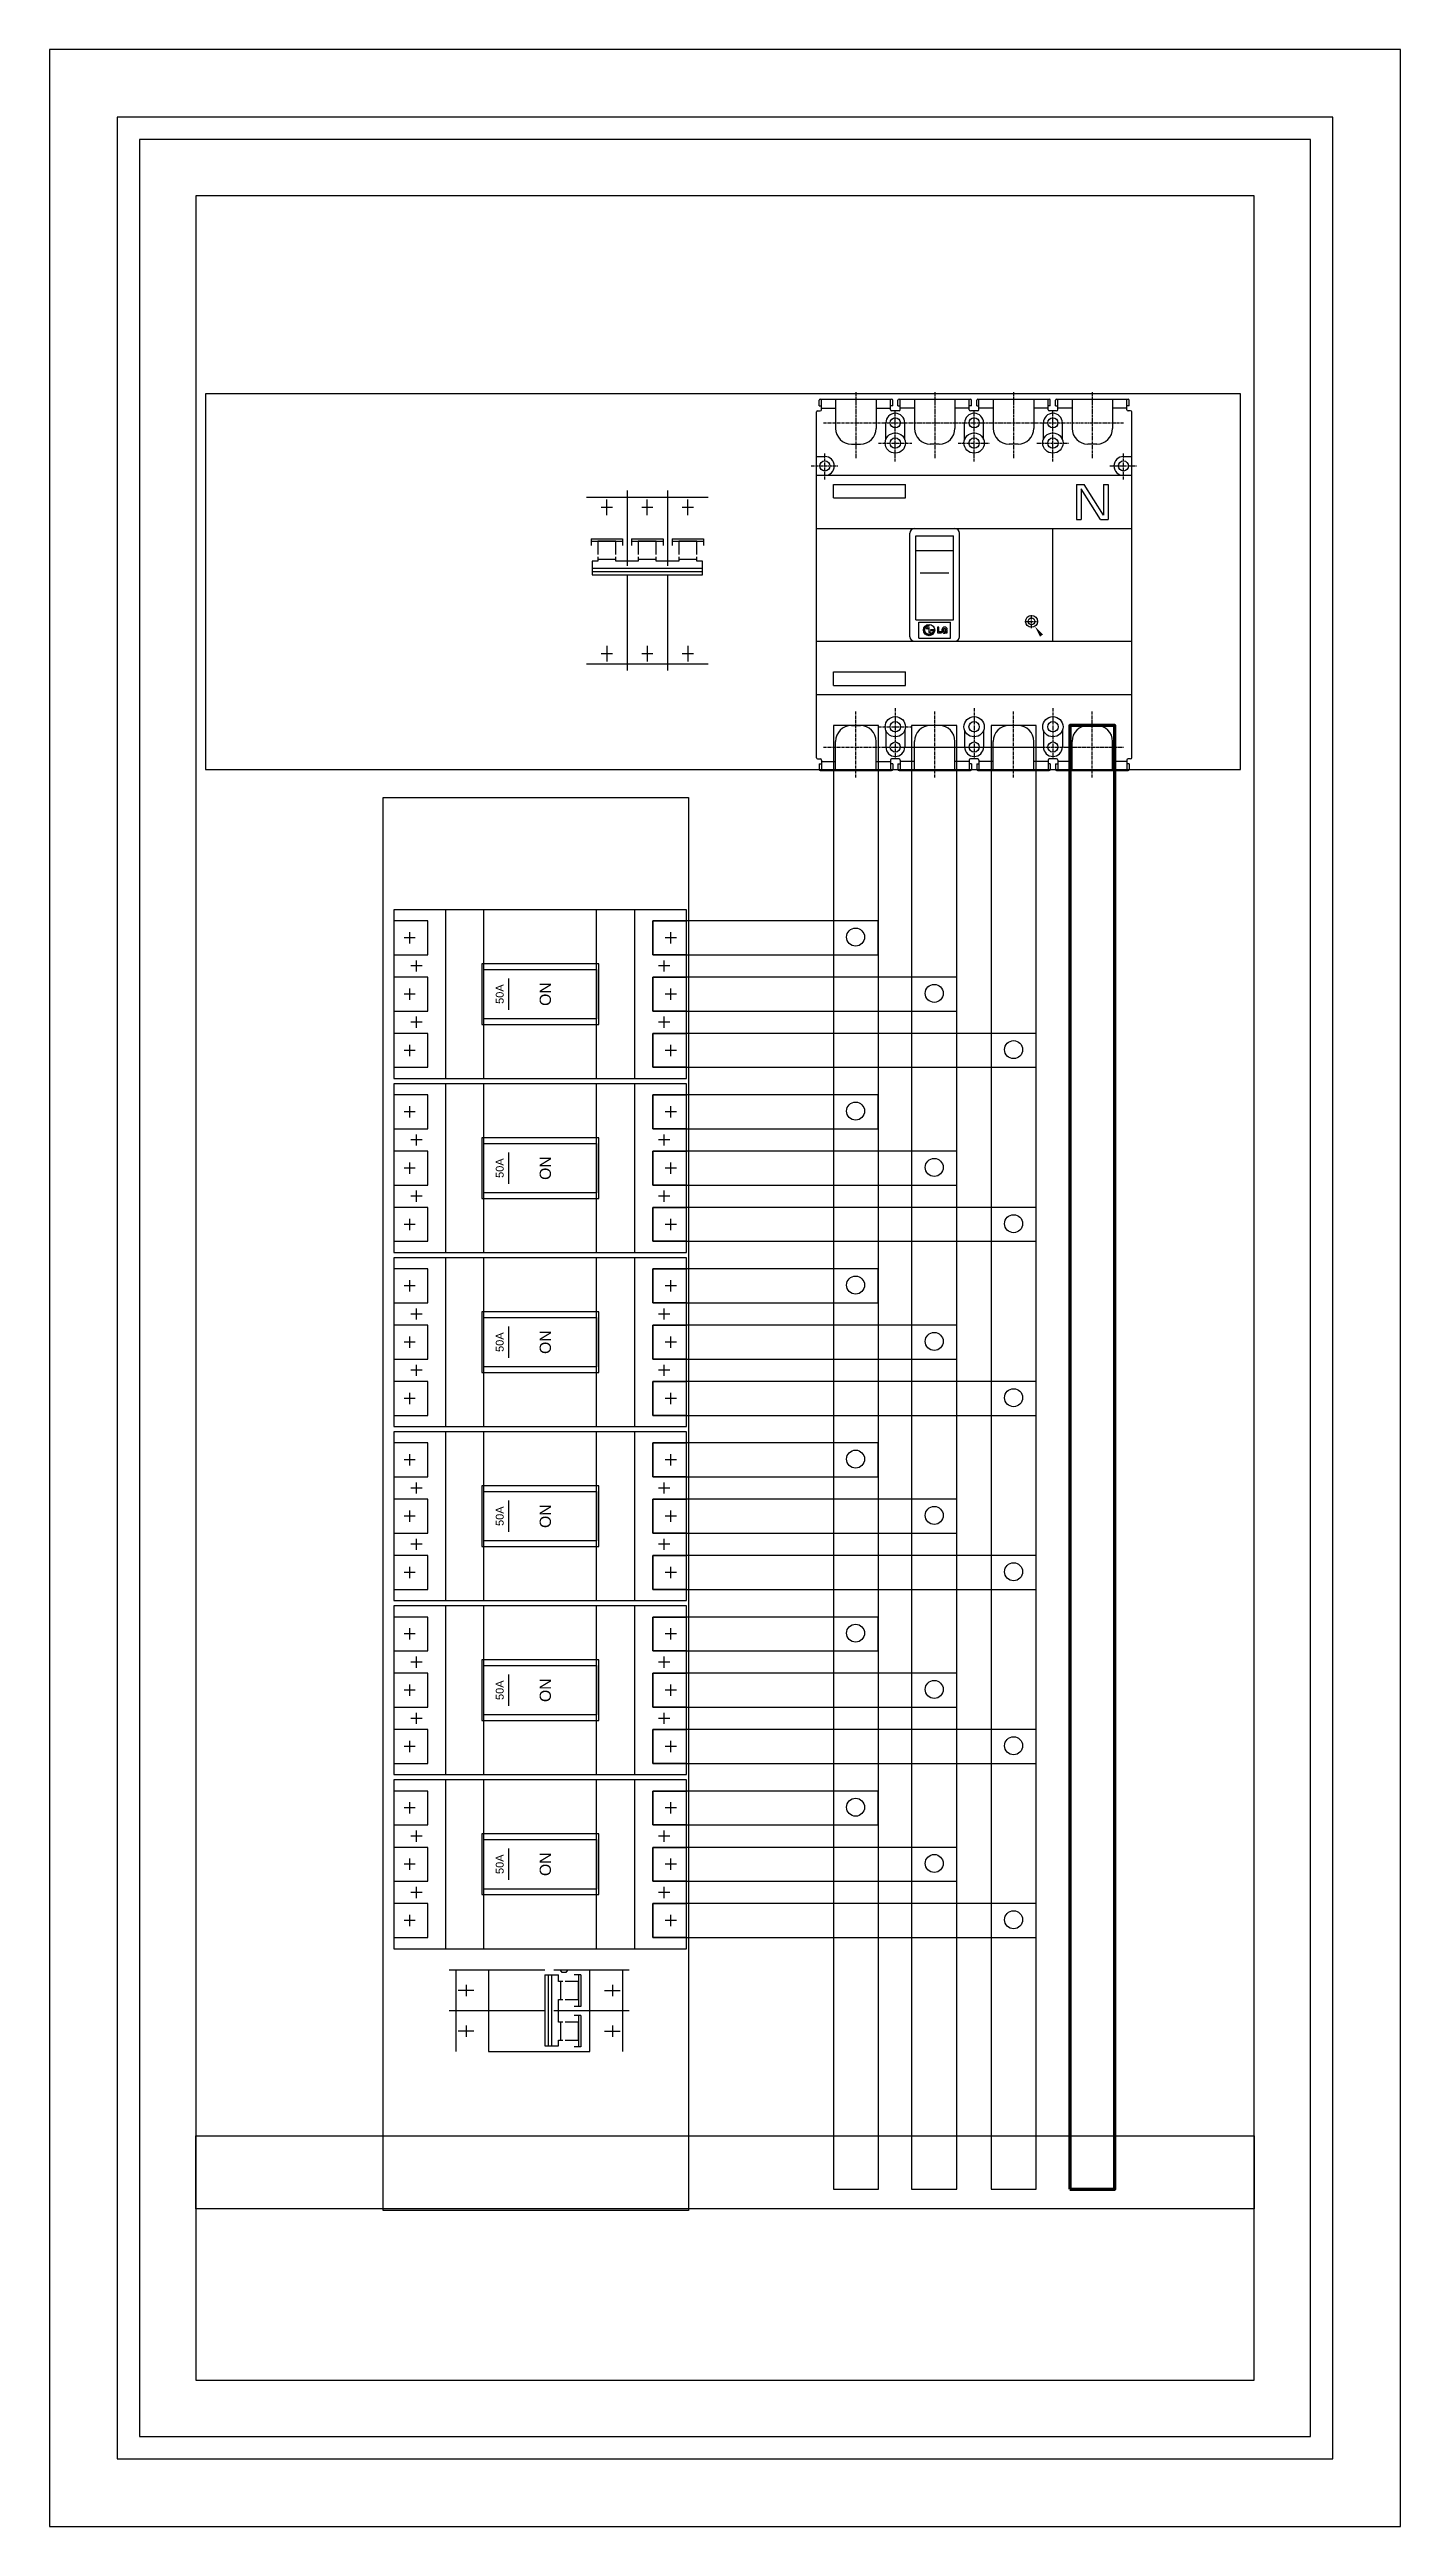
# Model space of a CAD drawing. Header units: inches. Extents: x 187 to 137830, y 99 to 66837.
# Drawn here: x 6600 to 7200, y 26806 to 27906 of the extents above; entities that cross this region are included whole.
import ezdxf

# ---------------------------------------------------------------- set-up
doc = ezdxf.new("R2010")
doc.units = ezdxf.units.IN
doc.header["$MEASUREMENT"] = 0
doc.linetypes.add('CENTER', pattern=[2, 1.25, -0.25, 0.25, -0.25])
for name, color, linetype in [('7', 7, 'Continuous'), ('BO', 3, 'Continuous'), ('CE', 7, 'CENTER'), ('DI', 7, 'Continuous'), ('ONG', 170, 'Continuous'), ('text', 2, 'Continuous')]:
    doc.layers.add(name, color=color, linetype=linetype)
doc.layers.add('P', color=250, linetype='Continuous', lineweight=100)
doc.styles.get("Standard").update_dxf_attribs({"font": 'arial.ttf'})

msp = doc.modelspace()

# ---------------------------------------------------------------- texts
at = {"width": 14, "attachment_point": 5, "rotation": 90}
for s, insert, char_height in [('{\\f.VnArial|b0|i0|c0|p34;50A}', (6799.97, 27486.55), 3.5), ('\\f.VnArial|b0|i0|c0|p34;ON', (6820.23, 27486.55), 5), ('{\\f.VnArial|b0|i0|c0|p34;50A}', (6799.97, 27409.27), 3.5), ('\\f.VnArial|b0|i0|c0|p34;ON', (6820.23, 27409.27), 5), ('{\\f.VnArial|b0|i0|c0|p34;50A}', (6799.97, 27331.98), 3.5), ('\\f.VnArial|b0|i0|c0|p34;ON', (6820.23, 27331.98), 5), ('{\\f.VnArial|b0|i0|c0|p34;50A}', (6799.97, 27254.7), 3.5), ('\\f.VnArial|b0|i0|c0|p34;ON', (6820.23, 27254.7), 5), ('{\\f.VnArial|b0|i0|c0|p34;50A}', (6799.97, 27177.41), 3.5), ('\\f.VnArial|b0|i0|c0|p34;ON', (6820.23, 27177.41), 5), ('{\\f.VnArial|b0|i0|c0|p34;50A}', (6799.97, 27100.13), 3.5), ('\\f.VnArial|b0|i0|c0|p34;ON', (6820.23, 27100.13), 5)]:
    msp.add_mtext(s, dxfattribs=dict(at, insert=insert, char_height=char_height))

# ---------------------------------------------------------------- blocks, each defined once
blk = doc.blocks.new('LG01')
at = {"layer": '7'}
blk.add_line((6.2, -6.8), (6.2, -7.2), dxfattribs=at)
blk.add_lwpolyline([(8.8, -5.2, -2.414214), (5.2, -1.2), (5.2, -0.8, 2.586814), (9.2, -4.8), (6.2, -4.8), (6.2, -5.2)], format="xyb", close=True, dxfattribs=at)
for points in [[(6.2, -7.2), (6.2, -6.8), (5.2, -6.8), (5.2, -2.8), (4.8, -2.8), (4.8, -7.2)], [(12.5, -2.5), (12.5, -7.5), (16.1, -7.5), (16.1, -6.4), (13.8, -6.4), (13.8, -2.5)]]:
    blk.add_lwpolyline(points, close=True, dxfattribs=at)
at = {"layer": '7', "linetype": 'Continuous'}
blk.add_lwpolyline([(19.8, -2.5), (19.6, -2.4), (19.3, -2.4), (19.1, -2.4), (18.9, -2.4), (18.6, -2.4), (18.3, -2.4), (18.1, -2.5), (17.9, -2.5), (17.6, -2.6), (17.4, -2.8), (17.2, -2.9), (17.1, -3), (16.9, -3.2), (16.8, -3.4), (16.6, -3.6), (16.5, -3.9), (16.5, -4.1), (16.4, -4.4), (16.4, -4.7), (16.4, -5), (16.4, -5.6), (16.5, -5.9), (16.5, -6.2), (16.6, -6.4), (16.8, -6.7), (16.9, -6.9), (17.1, -7.1), (17.4, -7.3), (17.7, -7.5), (17.9, -7.6), (18.1, -7.6), (18.5, -7.6), (18.9, -7.6), (19.2, -7.5), (19.5, -7.4), (19.7, -7.3), (19.8, -7.1), (19.9, -7), (20, -6.9), (20, -7.2), (20, -7.5), (21.1, -7.5), (21.1, -4.7), (18.9, -4.7), (18.9, -5.6), (19.8, -5.6), (19.9, -5.6), (19.9, -5.7), (19.9, -5.9), (19.8, -6.1), (19.7, -6.3), (19.5, -6.5), (19.4, -6.6), (19.2, -6.6), (19.1, -6.7), (18.9, -6.7), (18.7, -6.7), (18.5, -6.6), (18.3, -6.5), (18.2, -6.4), (18, -6.1), (17.9, -5.8), (17.8, -5.5), (17.8, -5), (17.8, -4.7), (17.8, -4.3), (17.9, -4), (18, -3.8), (18.2, -3.6), (18.4, -3.5), (18.6, -3.4), (18.8, -3.4), (19, -3.4), (19.1, -3.4), (19.3, -3.5), (19.4, -3.6), (19.5, -3.7), (19.6, -3.8), (19.6, -3.9), (19.7, -4), (21.1, -4), (21.1, -3.8), (21, -3.7), (21, -3.5), (20.9, -3.3), (20.8, -3.2), (20.7, -3.1), (20.6, -3), (20.5, -2.9), (20.1, -2.6)], close=True, dxfattribs=at)
at = {"layer": '7'}
for centre, radius in [((5, -5), 5), ((3.4, -3.4), 0.6)]:
    blk.add_circle(centre, radius, dxfattribs=at)

# ---------------------------------------------------------------- linework, layer by layer
for p, q in [((6856.51, 27710.26), (6856.51, 27678.76)), ((6874.51, 27710.26), (6874.51, 27678.76)), ((6838.51, 27707.26), (6892.51, 27707.26)), ((6845.01, 27702.76), (6850.01, 27702.76)), ((6847.51, 27699.26), (6847.51, 27706.26)), ((6863.01, 27702.76), (6868.01, 27702.76)), ((6865.51, 27699.26), (6865.51, 27706.26)), ((6881.01, 27702.76), (6886.01, 27702.76)), ((6883.51, 27699.26), (6883.51, 27706.26)), ((6840.51, 27688.76), (6854.51, 27688.76)), ((6840.51, 27688.76), (6840.51, 27685.76)), ((6840.51, 27687.76), (6854.51, 27687.76)), ((6851.51, 27687.76), (6843.51, 27687.76)), ((6843.51, 27687.76), (6843.51, 27681.76)), ((6851.51, 27681.76), (6851.51, 27687.76)), ((6854.51, 27688.76), (6854.51, 27685.76)), ((6858.51, 27688.76), (6872.51, 27688.76)), ((6858.51, 27688.76), (6858.51, 27685.76)), ((6858.51, 27687.76), (6872.51, 27687.76)), ((6869.51, 27687.76), (6861.51, 27687.76)), ((6861.51, 27687.76), (6861.51, 27681.76)), ((6869.51, 27681.76), (6869.51, 27687.76)), ((6872.51, 27688.76), (6872.51, 27685.76)), ((6876.51, 27688.76), (6890.51, 27688.76)), ((6876.51, 27688.76), (6876.51, 27685.76)), ((6876.51, 27687.76), (6890.51, 27687.76)), ((6887.51, 27687.76), (6879.51, 27687.76)), ((6879.51, 27687.76), (6879.51, 27681.76)), ((6887.51, 27681.76), (6887.51, 27687.76)), ((6890.51, 27688.76), (6890.51, 27685.76)), ((6843.51, 27678.76), (6841.01, 27678.76)), ((6841.01, 27678.76), (6841.01, 27672.76)), ((6843.51, 27680.76), (6843.51, 27678.76)), ((6843.51, 27679.76), (6851.51, 27679.76)), ((6851.51, 27678.76), (6851.51, 27680.76)), ((6861.51, 27678.76), (6851.51, 27678.76)), ((6856.51, 27679.76), (6856.51, 27676.76)), ((6861.51, 27680.76), (6861.51, 27678.76)), ((6861.51, 27679.76), (6869.51, 27679.76)), ((6869.51, 27678.76), (6869.51, 27680.76)), ((6879.51, 27678.76), (6869.51, 27678.76)), ((6874.51, 27679.76), (6874.51, 27676.76)), ((6879.51, 27680.76), (6879.51, 27678.76)), ((6879.51, 27679.76), (6887.51, 27679.76)), ((6887.51, 27678.76), (6887.51, 27680.76)), ((6890.01, 27678.76), (6887.51, 27678.76)), ((6890.01, 27672.76), (6890.01, 27678.76)), ((6841.01, 27675.76), (6890.01, 27675.76)), ((6841.01, 27674.23), (6890.01, 27674.23)), ((6841.01, 27672.76), (6890.01, 27672.76)), ((6856.51, 27672.76), (6856.51, 27630.26)), ((6874.51, 27672.76), (6874.51, 27630.26)), ((6838.51, 27633.26), (6892.51, 27633.26)), ((6845.01, 27637.76), (6850.01, 27637.76)), ((6847.51, 27641.26), (6847.51, 27634.26)), ((6863.01, 27637.76), (6868.01, 27637.76)), ((6865.51, 27641.26), (6865.51, 27634.26)), ((6881.01, 27637.76), (6886.01, 27637.76)), ((6883.51, 27641.26), (6883.51, 27634.26)), ((6775.97, 27449.05), (6775.97, 27524.05)), ((6792.97, 27449.05), (6792.97, 27524.05)), ((6842.97, 27449.05), (6842.97, 27524.05)), ((6859.97, 27449.05), (6859.97, 27524.05)), ((6767.97, 27519.05), (6752.97, 27519.05)), ((6767.97, 27504.05), (6767.97, 27519.05)), ((6867.97, 27504.05), (6867.97, 27519.05)), ((6867.97, 27519.05), (6882.97, 27519.05)), ((6752.97, 27504.05), (6767.97, 27504.05)), ((6882.97, 27504.05), (6867.97, 27504.05)), ((6767.97, 27494.05), (6752.97, 27494.05)), ((6767.97, 27479.05), (6767.97, 27494.05)), ((6803.97, 27479.55), (6803.97, 27493.55)), ((6867.97, 27479.05), (6867.97, 27494.05)), ((6867.97, 27494.05), (6882.97, 27494.05)), ((6752.97, 27479.05), (6767.97, 27479.05)), ((6882.97, 27479.05), (6867.97, 27479.05)), ((6767.97, 27469.05), (6752.97, 27469.05)), ((6767.97, 27454.05), (6767.97, 27469.05)), ((6867.97, 27454.05), (6867.97, 27469.05)), ((6867.97, 27469.05), (6882.97, 27469.05)), ((6752.97, 27454.05), (6767.97, 27454.05)), ((6775.97, 27371.77), (6775.97, 27446.77)), ((6792.97, 27371.77), (6792.97, 27446.77)), ((6842.97, 27371.77), (6842.97, 27446.77)), ((6859.97, 27371.77), (6859.97, 27446.77)), ((6882.97, 27454.05), (6867.97, 27454.05)), ((6767.97, 27441.77), (6752.97, 27441.77)), ((6767.97, 27426.77), (6767.97, 27441.77)), ((6867.97, 27426.77), (6867.97, 27441.77)), ((6867.97, 27441.77), (6882.97, 27441.77)), ((6752.97, 27426.77), (6767.97, 27426.77)), ((6882.97, 27426.77), (6867.97, 27426.77)), ((6767.97, 27416.77), (6752.97, 27416.77)), ((6767.97, 27401.77), (6767.97, 27416.77)), ((6803.97, 27402.27), (6803.97, 27416.27)), ((6867.97, 27401.77), (6867.97, 27416.77)), ((6867.97, 27416.77), (6882.97, 27416.77)), ((6752.97, 27401.77), (6767.97, 27401.77)), ((6882.97, 27401.77), (6867.97, 27401.77)), ((6767.97, 27391.77), (6752.97, 27391.77)), ((6767.97, 27376.77), (6767.97, 27391.77)), ((6867.97, 27376.77), (6867.97, 27391.77)), ((6867.97, 27391.77), (6882.97, 27391.77)), ((6752.97, 27376.77), (6767.97, 27376.77)), ((6775.97, 27294.48), (6775.97, 27369.48)), ((6792.97, 27294.48), (6792.97, 27369.48)), ((6842.97, 27294.48), (6842.97, 27369.48)), ((6859.97, 27294.48), (6859.97, 27369.48)), ((6882.97, 27376.77), (6867.97, 27376.77)), ((6767.97, 27364.48), (6752.97, 27364.48)), ((6767.97, 27349.48), (6767.97, 27364.48)), ((6867.97, 27349.48), (6867.97, 27364.48)), ((6867.97, 27364.48), (6882.97, 27364.48)), ((6752.97, 27349.48), (6767.97, 27349.48)), ((6882.97, 27349.48), (6867.97, 27349.48)), ((6767.97, 27339.48), (6752.97, 27339.48)), ((6767.97, 27324.48), (6767.97, 27339.48)), ((6803.97, 27324.98), (6803.97, 27338.98)), ((6867.97, 27324.48), (6867.97, 27339.48)), ((6867.97, 27339.48), (6882.97, 27339.48)), ((6752.97, 27324.48), (6767.97, 27324.48)), ((6882.97, 27324.48), (6867.97, 27324.48)), ((6767.97, 27314.48), (6752.97, 27314.48)), ((6767.97, 27299.48), (6767.97, 27314.48)), ((6867.97, 27299.48), (6867.97, 27314.48)), ((6867.97, 27314.48), (6882.97, 27314.48)), ((6752.97, 27299.48), (6767.97, 27299.48)), ((6775.97, 27217.2), (6775.97, 27292.2)), ((6792.97, 27217.2), (6792.97, 27292.2)), ((6842.97, 27217.2), (6842.97, 27292.2)), ((6859.97, 27217.2), (6859.97, 27292.2)), ((6882.97, 27299.48), (6867.97, 27299.48)), ((6767.97, 27287.2), (6752.97, 27287.2)), ((6767.97, 27272.2), (6767.97, 27287.2)), ((6867.97, 27272.2), (6867.97, 27287.2)), ((6867.97, 27287.2), (6882.97, 27287.2)), ((6752.97, 27272.2), (6767.97, 27272.2)), ((6882.97, 27272.2), (6867.97, 27272.2)), ((6767.97, 27262.2), (6752.97, 27262.2)), ((6767.97, 27247.2), (6767.97, 27262.2)), ((6803.97, 27247.7), (6803.97, 27261.7)), ((6867.97, 27247.2), (6867.97, 27262.2)), ((6867.97, 27262.2), (6882.97, 27262.2)), ((6752.97, 27247.2), (6767.97, 27247.2)), ((6882.97, 27247.2), (6867.97, 27247.2)), ((6767.97, 27237.2), (6752.97, 27237.2)), ((6767.97, 27222.2), (6767.97, 27237.2)), ((6867.97, 27222.2), (6867.97, 27237.2)), ((6867.97, 27237.2), (6882.97, 27237.2)), ((6752.97, 27222.2), (6767.97, 27222.2)), ((6775.97, 27139.91), (6775.97, 27214.91)), ((6792.97, 27139.91), (6792.97, 27214.91)), ((6842.97, 27139.91), (6842.97, 27214.91)), ((6859.97, 27139.91), (6859.97, 27214.91)), ((6882.97, 27222.2), (6867.97, 27222.2)), ((6767.97, 27209.91), (6752.97, 27209.91)), ((6767.97, 27194.91), (6767.97, 27209.91)), ((6867.97, 27194.91), (6867.97, 27209.91)), ((6867.97, 27209.91), (6882.97, 27209.91)), ((6752.97, 27194.91), (6767.97, 27194.91)), ((6882.97, 27194.91), (6867.97, 27194.91)), ((6767.97, 27184.91), (6752.97, 27184.91)), ((6767.97, 27169.91), (6767.97, 27184.91)), ((6803.97, 27170.41), (6803.97, 27184.41)), ((6867.97, 27169.91), (6867.97, 27184.91)), ((6867.97, 27184.91), (6882.97, 27184.91)), ((6752.97, 27169.91), (6767.97, 27169.91)), ((6767.97, 27159.91), (6752.97, 27159.91)), ((6767.97, 27144.91), (6767.97, 27159.91)), ((6882.97, 27169.91), (6867.97, 27169.91)), ((6867.97, 27144.91), (6867.97, 27159.91)), ((6867.97, 27159.91), (6882.97, 27159.91)), ((6752.97, 27144.91), (6767.97, 27144.91)), ((6775.97, 27062.63), (6775.97, 27137.63)), ((6792.97, 27062.63), (6792.97, 27137.63)), ((6842.97, 27062.63), (6842.97, 27137.63)), ((6859.97, 27062.63), (6859.97, 27137.63)), ((6882.97, 27144.91), (6867.97, 27144.91)), ((6767.97, 27132.63), (6752.97, 27132.63)), ((6767.97, 27117.63), (6767.97, 27132.63)), ((6867.97, 27117.63), (6867.97, 27132.63)), ((6867.97, 27132.63), (6882.97, 27132.63)), ((6752.97, 27117.63), (6767.97, 27117.63)), ((6882.97, 27117.63), (6867.97, 27117.63)), ((6767.97, 27107.63), (6752.97, 27107.63)), ((6767.97, 27092.63), (6767.97, 27107.63)), ((6803.97, 27093.13), (6803.97, 27107.13)), ((6867.97, 27092.63), (6867.97, 27107.63)), ((6867.97, 27107.63), (6882.97, 27107.63)), ((6752.97, 27092.63), (6767.97, 27092.63)), ((6767.97, 27082.63), (6752.97, 27082.63)), ((6767.97, 27067.63), (6767.97, 27082.63)), ((6882.97, 27092.63), (6867.97, 27092.63)), ((6867.97, 27067.63), (6867.97, 27082.63)), ((6867.97, 27082.63), (6882.97, 27082.63)), ((6752.97, 27067.63), (6767.97, 27067.63)), ((6882.97, 27067.63), (6867.97, 27067.63)), ((6820.01, 27053.02), (6777.51, 27053.02)), ((6780.51, 27053.02), (6780.51, 27017.02)), ((6795.01, 27053.02), (6795.01, 27017.02)), ((6820.01, 27051.02), (6820.01, 27051.02)), ((6820.01, 27051.02), (6826.01, 27051.02)), ((6820.01, 27051.02), (6820.01, 27019.52)), ((6821.47, 27051.02), (6821.47, 27019.52)), ((6823.01, 27051.02), (6823.01, 27019.52)), ((6827.01, 27053.02), (6824.01, 27053.02)), ((6857.51, 27053.02), (6826.01, 27053.02)), ((6826.01, 27051.02), (6826.01, 27051.02)), ((6826.01, 27048.02), (6826.01, 27051.02)), ((6827.76, 27052.02), (6827.01, 27053.02)), ((6829.26, 27052.02), (6827.76, 27052.02)), ((6830.01, 27053.02), (6829.26, 27052.02)), ((6836.01, 27051.02), (6833.01, 27051.02)), ((6835.01, 27051.02), (6835.01, 27037.02)), ((6836.01, 27051.02), (6836.01, 27037.02)), ((6840.01, 27017.02), (6840.01, 27053.02)), ((6854.51, 27053.02), (6854.51, 27017.02)), ((6788.51, 27044.02), (6781.51, 27044.02)), ((6785.01, 27046.52), (6785.01, 27041.52)), ((6828.01, 27048.02), (6826.01, 27048.02)), ((6826.01, 27040.02), (6828.01, 27040.02)), ((6826.01, 27030.02), (6826.01, 27040.02)), ((6827.01, 27048.02), (6827.01, 27040.02)), ((6835.01, 27048.02), (6829.01, 27048.02)), ((6829.01, 27040.02), (6835.01, 27040.02)), ((6835.01, 27040.02), (6835.01, 27048.02)), ((6846.51, 27044.02), (6853.51, 27044.02)), ((6850.01, 27046.52), (6850.01, 27041.52)), ((6820.01, 27035.02), (6777.51, 27035.02)), ((6785.01, 27028.52), (6785.01, 27023.52)), ((6827.01, 27035.02), (6824.01, 27035.02)), ((6857.51, 27035.02), (6826.01, 27035.02)), ((6828.01, 27030.02), (6826.01, 27030.02)), ((6827.01, 27030.02), (6827.01, 27022.02)), ((6835.01, 27030.02), (6829.01, 27030.02)), ((6836.01, 27037.02), (6833.01, 27037.02)), ((6836.01, 27033.02), (6833.01, 27033.02)), ((6835.01, 27033.02), (6835.01, 27019.02)), ((6835.01, 27022.02), (6835.01, 27030.02)), ((6836.01, 27033.02), (6836.01, 27019.02)), ((6850.01, 27028.52), (6850.01, 27023.52)), ((6788.51, 27026.02), (6781.51, 27026.02)), ((6795.01, 27017.02), (6840.01, 27017.02)), ((6820.01, 27019.52), (6826.01, 27019.52)), ((6826.01, 27022.02), (6828.01, 27022.02)), ((6826.01, 27019.52), (6826.01, 27022.02)), ((6829.01, 27022.02), (6835.01, 27022.02)), ((6836.01, 27019.02), (6833.01, 27019.02)), ((6846.51, 27026.02), (6853.51, 27026.02))]:
    msp.add_line(p, q)
at = {"color": 1}
for p, q in [((6762.47, 27511.55), (6757.47, 27511.55)), ((6759.97, 27509.05), (6759.97, 27514.05)), ((6878.47, 27511.55), (6873.47, 27511.55)), ((6875.97, 27509.05), (6875.97, 27514.05)), ((6762.97, 27496.55), (6762.97, 27501.55)), ((6872.97, 27496.55), (6872.97, 27501.55)), ((6759.97, 27484.05), (6759.97, 27489.05)), ((6765.47, 27499.05), (6760.47, 27499.05)), ((6875.47, 27499.05), (6870.47, 27499.05)), ((6875.97, 27484.05), (6875.97, 27489.05)), ((6762.47, 27486.55), (6757.47, 27486.55)), ((6878.47, 27486.55), (6873.47, 27486.55)), ((6765.47, 27474.05), (6760.47, 27474.05)), ((6762.97, 27471.55), (6762.97, 27476.55)), ((6875.47, 27474.05), (6870.47, 27474.05)), ((6872.97, 27471.55), (6872.97, 27476.55)), ((6762.47, 27461.55), (6757.47, 27461.55)), ((6759.97, 27459.05), (6759.97, 27464.05)), ((6878.47, 27461.55), (6873.47, 27461.55)), ((6875.97, 27459.05), (6875.97, 27464.05)), ((6762.47, 27434.27), (6757.47, 27434.27)), ((6759.97, 27431.77), (6759.97, 27436.77)), ((6878.47, 27434.27), (6873.47, 27434.27)), ((6875.97, 27431.77), (6875.97, 27436.77)), ((6762.97, 27419.27), (6762.97, 27424.27)), ((6872.97, 27419.27), (6872.97, 27424.27)), ((6765.47, 27421.77), (6760.47, 27421.77)), ((6875.47, 27421.77), (6870.47, 27421.77)), ((6762.47, 27409.27), (6757.47, 27409.27)), ((6759.97, 27406.77), (6759.97, 27411.77)), ((6878.47, 27409.27), (6873.47, 27409.27)), ((6875.97, 27406.77), (6875.97, 27411.77)), ((6765.47, 27396.77), (6760.47, 27396.77)), ((6762.97, 27394.27), (6762.97, 27399.27)), ((6875.47, 27396.77), (6870.47, 27396.77)), ((6872.97, 27394.27), (6872.97, 27399.27)), ((6762.47, 27384.27), (6757.47, 27384.27)), ((6759.97, 27381.77), (6759.97, 27386.77)), ((6878.47, 27384.27), (6873.47, 27384.27)), ((6875.97, 27381.77), (6875.97, 27386.77)), ((6759.97, 27354.48), (6759.97, 27359.48)), ((6875.97, 27354.48), (6875.97, 27359.48)), ((6762.47, 27356.98), (6757.47, 27356.98)), ((6762.97, 27341.98), (6762.97, 27346.98)), ((6872.97, 27341.98), (6872.97, 27346.98)), ((6878.47, 27356.98), (6873.47, 27356.98)), ((6765.47, 27344.48), (6760.47, 27344.48)), ((6875.47, 27344.48), (6870.47, 27344.48)), ((6762.47, 27331.98), (6757.47, 27331.98)), ((6759.97, 27329.48), (6759.97, 27334.48)), ((6878.47, 27331.98), (6873.47, 27331.98)), ((6875.97, 27329.48), (6875.97, 27334.48)), ((6765.47, 27319.48), (6760.47, 27319.48)), ((6762.97, 27316.98), (6762.97, 27321.98)), ((6875.47, 27319.48), (6870.47, 27319.48)), ((6872.97, 27316.98), (6872.97, 27321.98)), ((6762.47, 27306.98), (6757.47, 27306.98)), ((6759.97, 27304.48), (6759.97, 27309.48)), ((6878.47, 27306.98), (6873.47, 27306.98)), ((6875.97, 27304.48), (6875.97, 27309.48)), ((6759.97, 27277.2), (6759.97, 27282.2)), ((6875.97, 27277.2), (6875.97, 27282.2)), ((6762.47, 27279.7), (6757.47, 27279.7)), ((6762.97, 27264.7), (6762.97, 27269.7)), ((6872.97, 27264.7), (6872.97, 27269.7)), ((6878.47, 27279.7), (6873.47, 27279.7)), ((6765.47, 27267.2), (6760.47, 27267.2)), ((6875.47, 27267.2), (6870.47, 27267.2)), ((6762.47, 27254.7), (6757.47, 27254.7)), ((6759.97, 27252.2), (6759.97, 27257.2)), ((6878.47, 27254.7), (6873.47, 27254.7)), ((6875.97, 27252.2), (6875.97, 27257.2)), ((6765.47, 27242.2), (6760.47, 27242.2)), ((6762.97, 27239.7), (6762.97, 27244.7)), ((6875.47, 27242.2), (6870.47, 27242.2)), ((6872.97, 27239.7), (6872.97, 27244.7)), ((6762.47, 27229.7), (6757.47, 27229.7)), ((6759.97, 27227.2), (6759.97, 27232.2)), ((6878.47, 27229.7), (6873.47, 27229.7)), ((6875.97, 27227.2), (6875.97, 27232.2)), ((6759.97, 27199.91), (6759.97, 27204.91)), ((6875.97, 27199.91), (6875.97, 27204.91)), ((6762.47, 27202.41), (6757.47, 27202.41)), ((6762.97, 27187.41), (6762.97, 27192.41)), ((6872.97, 27187.41), (6872.97, 27192.41)), ((6878.47, 27202.41), (6873.47, 27202.41)), ((6765.47, 27189.91), (6760.47, 27189.91)), ((6875.47, 27189.91), (6870.47, 27189.91)), ((6762.47, 27177.41), (6757.47, 27177.41)), ((6759.97, 27174.91), (6759.97, 27179.91)), ((6878.47, 27177.41), (6873.47, 27177.41)), ((6875.97, 27174.91), (6875.97, 27179.91)), ((6765.47, 27164.91), (6760.47, 27164.91)), ((6762.97, 27162.41), (6762.97, 27167.41)), ((6875.47, 27164.91), (6870.47, 27164.91)), ((6872.97, 27162.41), (6872.97, 27167.41)), ((6762.47, 27152.41), (6757.47, 27152.41)), ((6759.97, 27149.91), (6759.97, 27154.91)), ((6878.47, 27152.41), (6873.47, 27152.41)), ((6875.97, 27149.91), (6875.97, 27154.91)), ((6759.97, 27122.63), (6759.97, 27127.63)), ((6875.97, 27122.63), (6875.97, 27127.63)), ((6762.47, 27125.13), (6757.47, 27125.13)), ((6762.97, 27110.13), (6762.97, 27115.13)), ((6872.97, 27110.13), (6872.97, 27115.13)), ((6878.47, 27125.13), (6873.47, 27125.13)), ((6765.47, 27112.63), (6760.47, 27112.63)), ((6875.47, 27112.63), (6870.47, 27112.63)), ((6762.47, 27100.13), (6757.47, 27100.13)), ((6759.97, 27097.63), (6759.97, 27102.63)), ((6878.47, 27100.13), (6873.47, 27100.13)), ((6875.97, 27097.63), (6875.97, 27102.63)), ((6765.47, 27087.63), (6760.47, 27087.63)), ((6762.97, 27085.13), (6762.97, 27090.13)), ((6875.47, 27087.63), (6870.47, 27087.63)), ((6872.97, 27085.13), (6872.97, 27090.13)), ((6762.47, 27075.13), (6757.47, 27075.13)), ((6759.97, 27072.63), (6759.97, 27077.63)), ((6878.47, 27075.13), (6873.47, 27075.13)), ((6875.97, 27072.63), (6875.97, 27077.63))]:
    msp.add_line(p, q, dxfattribs=at)
for points in [[(6843.97, 27473.05), (6843.97, 27500.05), (6791.97, 27500.05), (6791.97, 27473.05)], [(6792.97, 27475.55), (6792.97, 27497.55), (6842.97, 27497.55), (6842.97, 27475.55)], [(6792.97, 27475.55), (6792.97, 27497.55), (6842.97, 27497.55), (6842.97, 27475.55)], [(6792.97, 27475.55), (6792.97, 27497.55), (6842.97, 27497.55), (6842.97, 27475.55)], [(6792.97, 27475.55), (6792.97, 27497.55), (6842.97, 27497.55), (6842.97, 27475.55)], [(6843.97, 27395.77), (6843.97, 27422.77), (6791.97, 27422.77), (6791.97, 27395.77)], [(6792.97, 27398.27), (6792.97, 27420.27), (6842.97, 27420.27), (6842.97, 27398.27)], [(6792.97, 27398.27), (6792.97, 27420.27), (6842.97, 27420.27), (6842.97, 27398.27)], [(6792.97, 27398.27), (6792.97, 27420.27), (6842.97, 27420.27), (6842.97, 27398.27)], [(6792.97, 27398.27), (6792.97, 27420.27), (6842.97, 27420.27), (6842.97, 27398.27)], [(6843.97, 27318.48), (6843.97, 27345.48), (6791.97, 27345.48), (6791.97, 27318.48)], [(6792.97, 27320.98), (6792.97, 27342.98), (6842.97, 27342.98), (6842.97, 27320.98)], [(6792.97, 27320.98), (6792.97, 27342.98), (6842.97, 27342.98), (6842.97, 27320.98)], [(6792.97, 27320.98), (6792.97, 27342.98), (6842.97, 27342.98), (6842.97, 27320.98)], [(6792.97, 27320.98), (6792.97, 27342.98), (6842.97, 27342.98), (6842.97, 27320.98)], [(6843.97, 27241.2), (6843.97, 27268.2), (6791.97, 27268.2), (6791.97, 27241.2)], [(6792.97, 27243.7), (6792.97, 27265.7), (6842.97, 27265.7), (6842.97, 27243.7)], [(6792.97, 27243.7), (6792.97, 27265.7), (6842.97, 27265.7), (6842.97, 27243.7)], [(6792.97, 27243.7), (6792.97, 27265.7), (6842.97, 27265.7), (6842.97, 27243.7)], [(6792.97, 27243.7), (6792.97, 27265.7), (6842.97, 27265.7), (6842.97, 27243.7)], [(6843.97, 27163.91), (6843.97, 27190.91), (6791.97, 27190.91), (6791.97, 27163.91)], [(6792.97, 27166.41), (6792.97, 27188.41), (6842.97, 27188.41), (6842.97, 27166.41)], [(6792.97, 27166.41), (6792.97, 27188.41), (6842.97, 27188.41), (6842.97, 27166.41)], [(6792.97, 27166.41), (6792.97, 27188.41), (6842.97, 27188.41), (6842.97, 27166.41)], [(6792.97, 27166.41), (6792.97, 27188.41), (6842.97, 27188.41), (6842.97, 27166.41)], [(6843.97, 27086.63), (6843.97, 27113.63), (6791.97, 27113.63), (6791.97, 27086.63)], [(6792.97, 27089.13), (6792.97, 27111.13), (6842.97, 27111.13), (6842.97, 27089.13)], [(6792.97, 27089.13), (6792.97, 27111.13), (6842.97, 27111.13), (6842.97, 27089.13)], [(6792.97, 27089.13), (6792.97, 27111.13), (6842.97, 27111.13), (6842.97, 27089.13)], [(6792.97, 27089.13), (6792.97, 27111.13), (6842.97, 27111.13), (6842.97, 27089.13)]]:
    msp.add_lwpolyline(points, close=True)
at = {"layer": 'BO'}
for p, q in [((6940.65, 27591.49), (6940.65, 27745.09)), ((6941.15, 27745.59), (6942.3, 27745.59)), ((6941.8, 27747.79), (6941.8, 27750.29)), ((6941.8, 27747.79), (6942.8, 27747.79)), ((6942.3, 27750.79), (6974, 27750.79)), ((6942.8, 27746.09), (6942.8, 27750.79)), ((6942.8, 27746.79), (6949.15, 27746.79)), ((6949.15, 27750.79), (6949.15, 27737.79)), ((6967.15, 27750.79), (6967.15, 27737.79)), ((6967.15, 27746.79), (6973.5, 27746.79)), ((6973.5, 27746.09), (6973.5, 27750.79)), ((6974.5, 27747.79), (6973.5, 27747.79)), ((6977.3, 27745.59), (6974, 27745.59)), ((6974.5, 27747.79), (6974.5, 27750.29)), ((6976.8, 27747.79), (6976.8, 27750.29)), ((6976.8, 27747.79), (6977.8, 27747.79)), ((6977.3, 27750.79), (7009, 27750.79)), ((6977.8, 27746.09), (6977.8, 27750.79)), ((6984.15, 27746.79), (6977.8, 27746.79)), ((6984.15, 27750.79), (6984.15, 27737.79)), ((7002.15, 27750.79), (7002.15, 27737.79)), ((7008.5, 27746.79), (7002.15, 27746.79)), ((7008.5, 27746.09), (7008.5, 27750.79)), ((7009.5, 27747.79), (7008.5, 27747.79)), ((7012.3, 27745.59), (7009, 27745.59)), ((7009.5, 27747.79), (7009.5, 27750.29)), ((7011.8, 27747.79), (7011.8, 27750.29)), ((7011.8, 27747.79), (7012.8, 27747.79)), ((7012.3, 27750.79), (7044, 27750.79)), ((7012.8, 27746.09), (7012.8, 27750.79)), ((7019.15, 27746.79), (7012.8, 27746.79)), ((7019.15, 27750.79), (7019.15, 27737.79)), ((7037.15, 27750.79), (7037.15, 27737.79)), ((7043.5, 27746.79), (7037.15, 27746.79)), ((7043.5, 27746.09), (7043.5, 27750.79)), ((7044.5, 27747.79), (7043.5, 27747.79)), ((7047.3, 27745.59), (7044, 27745.59)), ((7044.5, 27747.79), (7044.5, 27750.29)), ((7046.8, 27747.79), (7046.8, 27750.29)), ((7046.8, 27747.79), (7047.8, 27747.79)), ((7047.3, 27750.79), (7079, 27750.79)), ((7047.8, 27746.09), (7047.8, 27750.79)), ((7054.15, 27746.79), (7047.8, 27746.79)), ((7054.15, 27750.79), (7054.15, 27737.79)), ((7072.15, 27750.79), (7072.15, 27737.79)), ((7078.5, 27746.79), (7072.15, 27746.79)), ((7078.5, 27746.09), (7078.5, 27750.79)), ((7079.5, 27747.79), (7078.5, 27747.79)), ((7080.15, 27745.59), (7079, 27745.59)), ((7079.5, 27747.79), (7079.5, 27750.29)), ((7080.65, 27591.49), (7080.65, 27745.09)), ((6971.45, 27732.9), (6971.45, 27740.29)), ((6979.85, 27732.9), (6979.85, 27740.29)), ((7006.45, 27732.9), (7006.45, 27740.29)), ((7014.85, 27732.9), (7014.85, 27740.29)), ((7041.45, 27732.9), (7041.45, 27740.29)), ((7049.85, 27732.9), (7049.85, 27740.29)), ((6940.65, 27725.29), (6944.35, 27725.29)), ((6956.15, 27730.79), (6960.15, 27730.79)), ((6995.15, 27730.79), (6991.15, 27730.79)), ((7030.15, 27730.79), (7026.15, 27730.79)), ((7065.15, 27730.79), (7061.15, 27730.79)), ((7076.95, 27725.29), (7080.65, 27725.29)), ((6940.65, 27716.94), (7080.65, 27716.94)), ((6948.15, 27712.94), (6980.15, 27712.94)), ((6948.15, 27706.94), (6948.15, 27712.94)), ((6980.15, 27706.94), (6980.15, 27712.94)), ((7056.15, 27712.94), (7059.52, 27712.94)), ((7056.15, 27712.94), (7056.15, 27697.29)), ((7058.15, 27710.94), (7058.15, 27697.29)), ((7066.78, 27697.29), (7058.15, 27710.94)), ((7068.15, 27699.29), (7059.52, 27712.94)), ((7068.15, 27712.94), (7068.15, 27699.29)), ((7068.15, 27712.94), (7070.15, 27712.94)), ((7070.15, 27712.94), (7070.15, 27697.29)), ((6948.15, 27706.94), (6980.15, 27706.94)), ((6940.65, 27693.29), (7080.65, 27693.29)), ((6982.15, 27645.29), (6982.15, 27691.29)), ((6984.75, 27652.79), (6984.75, 27690.02)), ((6984.75, 27690.02), (7001.55, 27690.02)), ((7001.55, 27652.79), (7001.55, 27690.02)), ((7004.15, 27645.29), (7004.15, 27691.29)), ((7045.65, 27643.29), (7045.65, 27693.29)), ((7056.15, 27697.29), (7058.15, 27697.29)), ((7066.78, 27697.29), (7070.15, 27697.29)), ((7001.55, 27683.44), (6984.75, 27683.44)), ((6940.65, 27643.29), (7080.65, 27643.29)), ((6984.75, 27652.79), (7001.55, 27652.79)), ((6948.15, 27629.64), (6980.15, 27629.64)), ((6948.15, 27623.64), (6948.15, 27629.64)), ((6948.15, 27623.64), (6980.15, 27623.64)), ((6980.15, 27623.64), (6980.15, 27629.64)), ((6940.65, 27619.64), (7080.65, 27619.64)), ((6956.15, 27605.79), (6960.15, 27605.79)), ((6971.45, 27603.67), (6971.45, 27596.29)), ((6979.85, 27603.67), (6979.85, 27596.29)), ((6995.15, 27605.79), (6991.15, 27605.79)), ((7006.45, 27603.67), (7006.45, 27596.29)), ((7014.85, 27603.67), (7014.85, 27596.29)), ((7030.15, 27605.79), (7026.15, 27605.79)), ((7041.45, 27603.67), (7041.45, 27596.29)), ((7049.85, 27603.67), (7049.85, 27596.29)), ((7065.15, 27605.79), (7061.15, 27605.79)), ((6941.15, 27590.99), (6942.3, 27590.99)), ((6941.8, 27588.79), (6941.8, 27586.29)), ((6941.8, 27588.79), (6942.8, 27588.79)), ((6942.8, 27590.49), (6942.8, 27585.79)), ((6942.8, 27589.79), (6949.15, 27589.79)), ((6949.15, 27585.79), (6949.15, 27598.79)), ((6967.15, 27585.79), (6967.15, 27598.79)), ((6967.15, 27589.79), (6973.5, 27589.79)), ((6973.5, 27590.49), (6973.5, 27585.79)), ((6974.5, 27588.79), (6973.5, 27588.79)), ((6977.3, 27590.99), (6974, 27590.99)), ((6974.5, 27588.79), (6974.5, 27586.29)), ((6976.8, 27588.79), (6976.8, 27586.29)), ((6976.8, 27588.79), (6977.8, 27588.79)), ((6977.8, 27590.49), (6977.8, 27585.79)), ((6984.15, 27589.79), (6977.8, 27589.79)), ((6984.15, 27585.79), (6984.15, 27598.79)), ((7002.15, 27585.79), (7002.15, 27598.79)), ((7008.5, 27589.79), (7002.15, 27589.79)), ((7008.5, 27590.49), (7008.5, 27585.79)), ((7009.5, 27588.79), (7008.5, 27588.79)), ((7012.3, 27590.99), (7009, 27590.99)), ((7009.5, 27588.79), (7009.5, 27586.29)), ((7011.8, 27588.79), (7012.8, 27588.79)), ((7011.8, 27588.79), (7011.8, 27586.29)), ((7012.8, 27590.49), (7012.8, 27585.79)), ((7019.15, 27589.79), (7012.8, 27589.79)), ((7019.15, 27585.79), (7019.15, 27598.79)), ((7037.15, 27585.79), (7037.15, 27598.79)), ((7043.5, 27589.79), (7037.15, 27589.79)), ((7043.5, 27589.79), (7037.15, 27589.79)), ((7043.5, 27590.49), (7043.5, 27585.79)), ((7044.5, 27588.79), (7043.5, 27588.79)), ((7047.3, 27590.99), (7044, 27590.99)), ((7044.5, 27588.79), (7044.5, 27586.29)), ((7046.8, 27588.79), (7047.8, 27588.79)), ((7046.8, 27588.79), (7046.8, 27586.29)), ((7047.8, 27590.49), (7047.8, 27585.79)), ((7054.15, 27589.79), (7047.8, 27589.79)), ((7054.15, 27585.79), (7054.15, 27598.79)), ((7072.15, 27585.79), (7072.15, 27598.79)), ((7078.5, 27589.79), (7072.15, 27589.79)), ((7078.5, 27589.79), (7072.15, 27589.79)), ((7078.5, 27590.49), (7078.5, 27585.79)), ((7079.5, 27588.79), (7078.5, 27588.79)), ((7080.15, 27590.99), (7079, 27590.99)), ((7079.5, 27588.79), (7079.5, 27586.29)), ((6942.3, 27585.79), (6974, 27585.79)), ((6977.3, 27585.79), (7009, 27585.79)), ((7012.3, 27585.79), (7044, 27585.79)), ((7047.3, 27585.79), (7079, 27585.79))]:
    msp.add_line(p, q, dxfattribs=at)
for centre, radius in [((6975.65, 27740.29), 2.25), ((7010.65, 27740.29), 2.25), ((7045.65, 27740.29), 2.25), ((6975.65, 27731.29), 4.5), ((6975.65, 27731.29), 2.3), ((7010.65, 27731.29), 4.5), ((7010.65, 27731.29), 2.3), ((7045.65, 27731.29), 4.5), ((7045.65, 27731.29), 2.3), ((6944.35, 27721.09), 2.25), ((7076.95, 27721.09), 2.25), ((7036.15, 27652.09), 2.65), ((7036.15, 27652.09), 1.5), ((6975.65, 27605.29), 4.5), ((6975.65, 27605.29), 2.3), ((7010.65, 27605.29), 4.5), ((7010.65, 27605.29), 2.3), ((7045.65, 27605.29), 4.5), ((7045.65, 27605.29), 2.3), ((6975.65, 27596.29), 2.25), ((7010.65, 27596.29), 2.25), ((7045.65, 27596.29), 2.25)]:
    msp.add_circle(centre, radius, dxfattribs=at)
for centre, radius, start, end in [((6941.15, 27745.09), 0.5, 90, 180), ((6942.3, 27750.29), 0.5, 90, 180), ((6942.3, 27746.09), 0.5, 270, 0), ((6975.65, 27740.29), 4.2, 0, 180), ((6974, 27746.09), 0.5, 180, 270), ((6974, 27750.29), 0.5, 0, 90), ((6977.3, 27750.29), 0.5, 90, 180), ((6977.3, 27746.09), 0.5, 270, 0), ((7010.65, 27740.29), 4.2, 0, 180), ((7009, 27746.09), 0.5, 180, 270), ((7009, 27750.29), 0.5, 0, 90), ((7012.3, 27750.29), 0.5, 90, 180), ((7012.3, 27746.09), 0.5, 270, 0), ((7045.65, 27740.29), 4.2, 0, 180), ((7044, 27746.09), 0.5, 180, 270), ((7044, 27750.29), 0.5, 0, 90), ((7047.3, 27750.29), 0.5, 90, 180), ((7047.3, 27746.09), 0.5, 270, 0), ((7079, 27746.09), 0.5, 180, 270), ((7079, 27750.29), 0.5, 0, 90), ((7080.15, 27745.09), 0.5, 0, 90), ((6956.15, 27737.79), 7, 180, 270), ((6960.15, 27737.79), 7, 270, 0), ((6991.15, 27737.79), 7, 180, 270), ((6995.15, 27737.79), 7, 270, 0), ((7026.15, 27737.79), 7, 180, 270), ((7030.15, 27737.79), 7, 270, 0), ((7061.15, 27737.79), 7, 180, 270), ((7065.15, 27737.79), 7, 270, 0), ((6944.35, 27721.09), 4.2, 270, 90), ((7076.95, 27721.09), 4.2, 90, 270), ((6984.15, 27691.29), 2, 90, 180), ((7002.15, 27691.29), 2, 0, 90), ((6984.15, 27645.29), 2, 180, 270), ((7002.15, 27645.29), 2, 270, 0), ((6956.15, 27598.79), 7, 90, 180), ((6960.15, 27598.79), 7, 0, 90), ((6991.15, 27598.79), 7, 90, 180), ((6995.15, 27598.79), 7, 0, 90), ((7026.15, 27598.79), 7, 90, 180), ((7030.15, 27598.79), 7, 0, 90), ((7061.15, 27598.79), 7, 90, 180), ((7065.15, 27598.79), 7, 0, 90), ((6941.15, 27591.49), 0.5, 180, 270), ((6942.3, 27590.49), 0.5, 0, 90), ((6975.65, 27596.29), 4.2, 180, 0), ((6974, 27590.49), 0.5, 90, 180), ((6977.3, 27590.49), 0.5, 0, 90), ((7010.65, 27596.29), 4.2, 180, 0), ((7009, 27590.49), 0.5, 90, 180), ((7012.3, 27590.49), 0.5, 0, 90), ((7045.65, 27596.29), 4.2, 180, 0), ((7044, 27590.49), 0.5, 90, 180), ((7047.3, 27590.49), 0.5, 0, 90), ((7079, 27590.49), 0.5, 90, 180), ((7080.15, 27591.49), 0.5, 270, 0), ((6942.3, 27586.29), 0.5, 180, 270), ((6974, 27586.29), 0.5, 270, 0), ((6977.3, 27586.29), 0.5, 180, 270), ((7009, 27586.29), 0.5, 270, 0), ((7012.3, 27586.29), 0.5, 180, 270), ((7044, 27586.29), 0.5, 270, 0), ((7047.3, 27586.29), 0.5, 180, 270), ((7079, 27586.29), 0.5, 270, 0)]:
    msp.add_arc(centre, radius, start, end, dxfattribs=at)
at = {"layer": 'CE'}
for p, q in [((6958.15, 27753.83), (6958.15, 27724.4)), ((6993.15, 27753.83), (6993.15, 27724.4)), ((7028.15, 27753.83), (7028.15, 27724.4)), ((7063.15, 27753.83), (7063.15, 27724.4)), ((6975.65, 27723.04), (6975.65, 27745.29)), ((7010.65, 27723.04), (7010.65, 27745.29)), ((7045.65, 27723.04), (7045.65, 27745.29)), ((6943.83, 27740.29), (7076.98, 27740.29)), ((6968.24, 27731.29), (6982.98, 27731.29)), ((7003.56, 27731.29), (7017.7, 27731.29)), ((7038.56, 27731.29), (7052.7, 27731.29)), ((6938.35, 27721.09), (6950.35, 27721.09)), ((6944.35, 27715.09), (6944.35, 27727.09)), ((7070.95, 27721.09), (7082.95, 27721.09)), ((7076.95, 27715.09), (7076.95, 27727.09)), ((7036.15, 27649.09), (7036.15, 27655.09)), ((7033.15, 27652.09), (7039.15, 27652.09)), ((6958.15, 27582.75), (6958.15, 27612.17)), ((6975.65, 27613.53), (6975.65, 27591.29)), ((6993.15, 27582.75), (6993.15, 27612.17)), ((7010.65, 27613.53), (7010.65, 27591.29)), ((7028.15, 27582.75), (7028.15, 27612.17)), ((7045.65, 27613.53), (7045.65, 27591.29)), ((7063.15, 27582.75), (7063.15, 27612.17)), ((6968.24, 27605.29), (6982.98, 27605.29)), ((6943.83, 27596.29), (7041.98, 27596.29)), ((6978.83, 27596.29), (7076.98, 27596.29))]:
    msp.add_line(p, q, dxfattribs=at)
at = {"layer": 'DEFPOINTS', "color": 0, "linetype": 'ByBlock'}
for p in [(7080.65, 27750.79), (7080.65, 27750.79), (7076.98, 27740.29), (7080.65, 27724.79), (6977.65, 27693.29), (6977.65, 27643.29), (6993.15, 27643.29), (6993.15, 27643.29), (7037.15, 27650.79), (7037.15, 27650.79), (7037.15, 27634.43), (7045.65, 27611.79), (7041.98, 27596.29), (7042.37, 27596.29), (7076.98, 27596.29), (7077.37, 27596.29), (6940.65, 27585.79), (6958.15, 27582.75), (6993.15, 27582.75), (6993.15, 27582.75), (7045.65, 27585.79), (7045.65, 27585.79), (7080.65, 27585.79), (7080.65, 27585.79)]:
    msp.add_point(p, dxfattribs=at)
at = {"layer": 'DI'}
for p, q in [((6999.42, 27673.49), (6986.68, 27673.49)), ((6986.15, 27651.69), (7000.15, 27651.69)), ((6986.15, 27644.69), (6986.15, 27651.69)), ((6986.15, 27644.69), (7000.15, 27644.69)), ((7000.15, 27644.69), (7000.15, 27651.69))]:
    msp.add_line(p, q, dxfattribs=at)
msp.add_solid([(7039.93, 27645.32), (7041.26, 27646.32), (7037.61, 27649.83)], dxfattribs=at)
at = {"layer": 'ONG', "color": 9}
for points in [[(6600.01, 26806.03), (7200.01, 26806.03), (7200.01, 27906.03), (6600.01, 27906.03)], [(6630.01, 26836.03), (7170.01, 26836.03), (7170.01, 27876.03), (6630.01, 27876.03)], [(6640.01, 26846.03), (7160.01, 26846.03), (7160.01, 27866.03), (6640.01, 27866.03)], [(6665.01, 26871.03), (7135.01, 26871.03), (7135.01, 27841.03), (6665.01, 27841.03)]]:
    msp.add_lwpolyline(points, close=True, dxfattribs=at)
at = {"layer": 'ONG', "color": 5}
for points in [[(7128.95, 27753.11), (6669.32, 27753.11), (6669.32, 27586.27), (7128.95, 27586.27)], [(6748.12, 27573.93), (6883.79, 27573.93), (6883.79, 26946.29), (6748.12, 26946.29)], [(6665.01, 26979.44), (7135.01, 26979.44), (7135.01, 26947.15), (6665.01, 26947.15)]]:
    msp.add_lwpolyline(points, close=True, dxfattribs=at)
at = {"layer": 'ONG', "color": 1}
for points in [[(6948.15, 26955.79), (6968.15, 26955.79), (6968.15, 27605.79), (6948.15, 27605.79)], [(6867.97, 27504.05), (6967.97, 27504.05), (6967.97, 27519.05), (6867.97, 27519.05)], [(6867.97, 27426.77), (6967.97, 27426.77), (6967.97, 27441.77), (6867.97, 27441.77)], [(6867.97, 27349.48), (6967.97, 27349.48), (6967.97, 27364.48), (6867.97, 27364.48)], [(6867.97, 27272.2), (6967.97, 27272.2), (6967.97, 27287.2), (6867.97, 27287.2)], [(6867.97, 27194.91), (6967.97, 27194.91), (6967.97, 27209.91), (6867.97, 27209.91)], [(6867.97, 27117.63), (6967.97, 27117.63), (6967.97, 27132.63), (6867.97, 27132.63)]]:
    msp.add_lwpolyline(points, close=True, dxfattribs=at)
at = {"layer": 'ONG', "color": 2}
for points in [[(6982.91, 26955.79), (7002.91, 26955.79), (7002.91, 27605.79), (6982.91, 27605.79)], [(6867.97, 27479.05), (7002.91, 27479.05), (7002.91, 27494.05), (6867.97, 27494.05)], [(6867.97, 27401.77), (7002.91, 27401.77), (7002.91, 27416.77), (6867.97, 27416.77)], [(6867.97, 27324.48), (7002.91, 27324.48), (7002.91, 27339.48), (6867.97, 27339.48)], [(6867.97, 27247.2), (7002.91, 27247.2), (7002.91, 27262.2), (6867.97, 27262.2)], [(6867.97, 27169.91), (7002.91, 27169.91), (7002.91, 27184.91), (6867.97, 27184.91)], [(6867.97, 27092.63), (7002.91, 27092.63), (7002.91, 27107.63), (6867.97, 27107.63)]]:
    msp.add_lwpolyline(points, close=True, dxfattribs=at)
at = {"layer": 'ONG', "color": 3}
for points in [[(7018.15, 26955.79), (7038.15, 26955.79), (7038.15, 27605.79), (7018.15, 27605.79)], [(6867.97, 27454.05), (7038.15, 27454.05), (7038.15, 27469.05), (6867.97, 27469.05)], [(6867.97, 27376.77), (7038.15, 27376.77), (7038.15, 27391.77), (6867.97, 27391.77)], [(6867.97, 27299.48), (7038.15, 27299.48), (7038.15, 27314.48), (6867.97, 27314.48)], [(6867.97, 27222.2), (7038.15, 27222.2), (7038.15, 27237.2), (6867.97, 27237.2)], [(6867.97, 27144.91), (7038.15, 27144.91), (7038.15, 27159.91), (6867.97, 27159.91)], [(6867.97, 27067.63), (7038.15, 27067.63), (7038.15, 27082.63), (6867.97, 27082.63)]]:
    msp.add_lwpolyline(points, close=True, dxfattribs=at)
at = {"layer": 'ONG', "color": 1}
for centre in [(6957.98, 27511.89), (6957.98, 27434.6), (6957.98, 27357.32), (6957.98, 27280.03), (6957.98, 27202.75), (6957.98, 27125.46)]:
    msp.add_circle(centre, 4, dxfattribs=at)
at = {"layer": 'ONG', "color": 2}
for centre in [(6992.92, 27486.89), (6992.92, 27409.6), (6992.92, 27332.32), (6992.92, 27255.03), (6992.92, 27177.75), (6992.92, 27100.46)]:
    msp.add_circle(centre, 4, dxfattribs=at)
at = {"layer": 'ONG', "color": 3}
for centre in [(7028.16, 27461.89), (7028.16, 27384.6), (7028.16, 27307.32), (7028.16, 27230.03), (7028.16, 27152.75), (7028.16, 27075.46)]:
    msp.add_circle(centre, 4, dxfattribs=at)
at = {"layer": 'P', "color": 8}
msp.add_lwpolyline([(7053.15, 26955.79), (7073.15, 26955.79), (7073.15, 27605.79), (7053.15, 27605.79)], close=True, dxfattribs=at)
at = {"layer": 'text', "color": 0}
for points in [[(6882.97, 27449.05), (6882.97, 27524.05), (6752.97, 27524.05), (6752.97, 27449.05)], [(6882.97, 27371.77), (6882.97, 27446.77), (6752.97, 27446.77), (6752.97, 27371.77)], [(6882.97, 27294.48), (6882.97, 27369.48), (6752.97, 27369.48), (6752.97, 27294.48)], [(6882.97, 27217.2), (6882.97, 27292.2), (6752.97, 27292.2), (6752.97, 27217.2)], [(6882.97, 27139.91), (6882.97, 27214.91), (6752.97, 27214.91), (6752.97, 27139.91)], [(6882.97, 27062.63), (6882.97, 27137.63), (6752.97, 27137.63), (6752.97, 27062.63)]]:
    msp.add_lwpolyline(points, close=True, dxfattribs=at)

# ---------------------------------------------------------------- block references
at = {"layer": 'DI', "xscale": 0.5, "yscale": 0.5, "zscale": 0.5}
msp.add_blockref('LG01', (6988.15, 27650.69), dxfattribs=at)

msp.set_redraw_order([(e.dxf.handle, doc.entitydb.next_handle()) for e in msp.query("TEXT MTEXT ATTDEF DIMENSION ARC_DIMENSION")])  # texts and dimensions are drawn at this point

doc.saveas('drawing.dxf')
